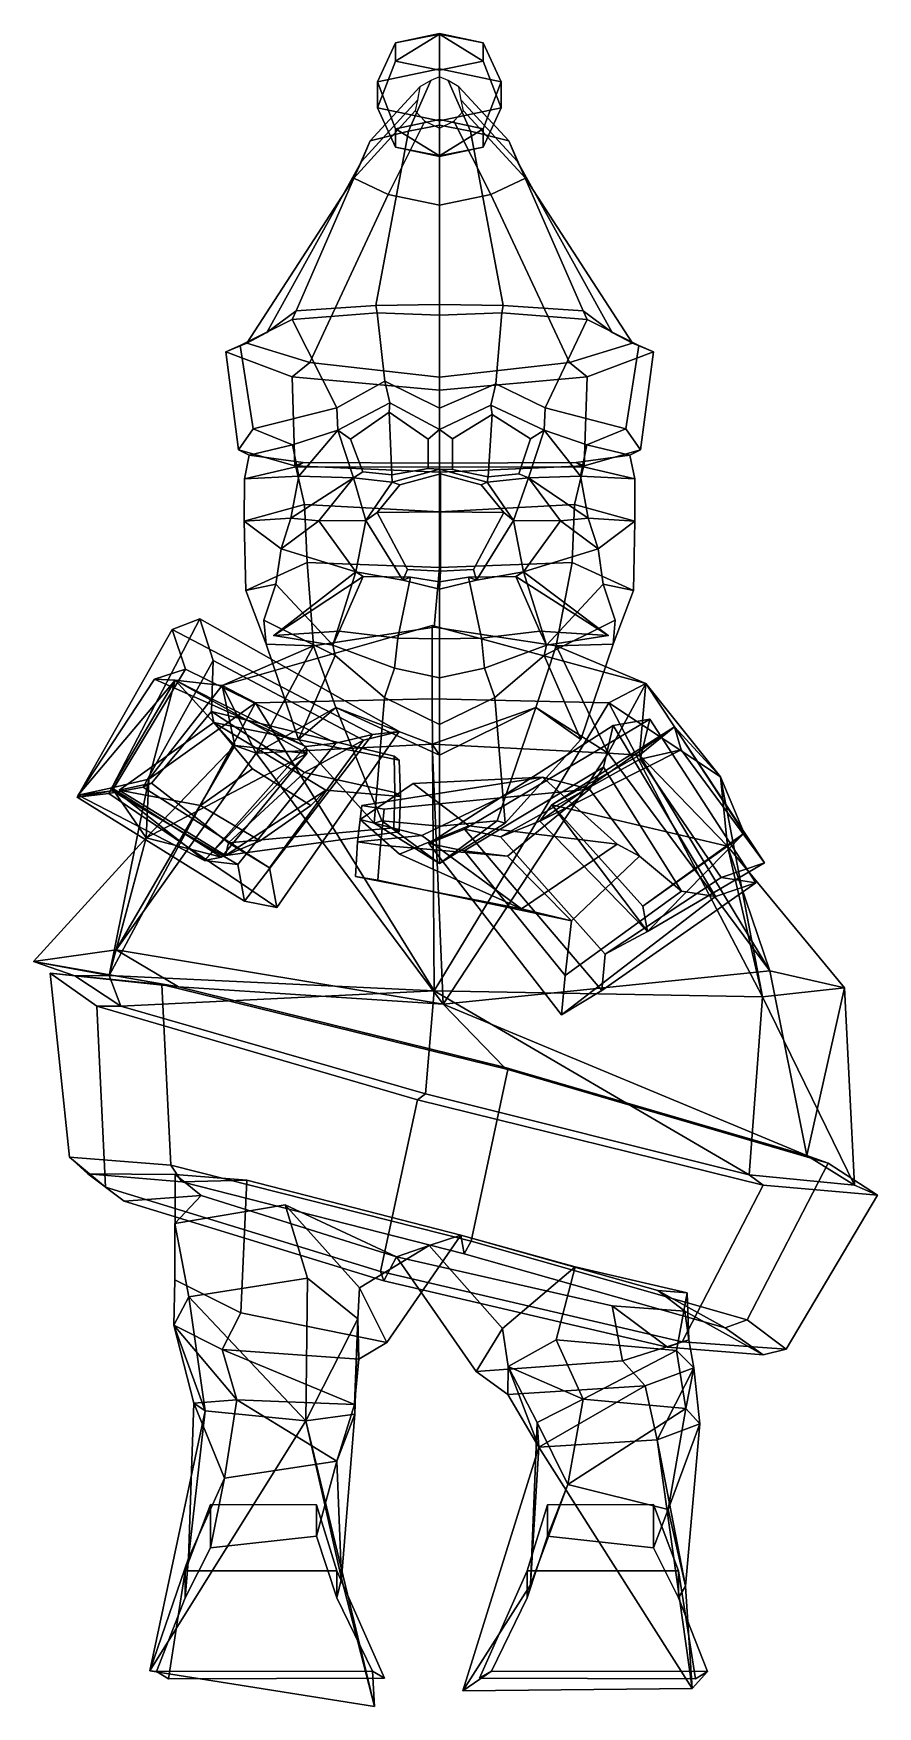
# Model space of a CAD drawing. Extents: x -126 to 137, y -162 to 358.
import ezdxf

# ---------------------------------------------------------------- set-up
doc = ezdxf.new("R2010")
doc.units = 0

msp = doc.modelspace()

# ---------------------------------------------------------------- linework, layer by layer
for p in [(-51.129253, 171.197937, 83.239777), (52.877316, 171.197937, 83.239777)]:
    msp.add_point(p)
for points in [[(-18.84543, 335.080566, -12.069046), (-13.208423, 349.648438, -9.372248), (-13.208419, 355.369354, -23.161028), (-18.845425, 343.171173, -31.569401)], [(-13.208419, 355.369354, -23.161028), (0.400473, 358.229828, -30.055471), (0.400475, 347.216461, -41.319546), (-18.845425, 343.171173, -31.569401)], [(0.400466, 346.787994, -2.477856), (0.400469, 358.052338, -13.966689), (-13.208423, 349.648438, -9.372248)], [(-13.208423, 349.648438, -9.372248), (0.400469, 358.052338, -13.966689), (-13.208419, 355.369354, -23.161028)], [(0.400469, 358.052338, -13.966689), (0.400473, 358.229828, -30.055471), (-13.208419, 355.369354, -23.161028)], [(0.400466, 346.787994, -2.477856), (14.009391, 349.648438, -9.372244), (0.400469, 358.052338, -13.966689)], [(0.400469, 358.052338, -13.966689), (14.009395, 355.369354, -23.161024), (0.400473, 358.229828, -30.055471)], [(14.009391, 349.648438, -9.372244), (14.009395, 355.369354, -23.161024), (0.400469, 358.052338, -13.966689)], [(14.009395, 355.369354, -23.161024), (19.646368, 343.171173, -31.569395), (0.400475, 347.216461, -41.319546), (0.400473, 358.229828, -30.055471)], [(19.646362, 335.080566, -12.069042), (19.646368, 343.171173, -31.569395), (14.009395, 355.369354, -23.161024), (14.009391, 349.648438, -9.372244)], [(0.400466, 331.035278, -2.318924), (0.400466, 346.787994, -2.477856), (-13.208423, 349.648438, -9.372248), (-18.84543, 335.080566, -12.069046)], [(0.400466, 331.035278, -2.318924), (19.646362, 335.080566, -12.069042), (14.009391, 349.648438, -9.372244), (0.400466, 346.787994, -2.477856)], [(-2.304941, 343.636139, -10.000093), (-5.645442, 341.64093, -10.840522), (-21.114553, 324.816223, 41.875603), (-9.184196, 327.920044, 47.00333)], [(-18.84543, 335.080566, -12.069046), (-18.845425, 343.171173, -31.569401), (-13.208418, 328.603271, -34.266144), (-13.208421, 322.882355, -20.477364)], [(-13.208418, 328.603271, -34.266144), (-18.845425, 343.171173, -31.569401), (0.400475, 347.216461, -41.319546), (0.400475, 331.463745, -41.160587)], [(0.390481, 344.800568, -9.509618), (-2.304941, 343.636139, -10.000093), (-9.184196, 327.920044, 47.00333), (0.442312, 329.731415, 49.995869)], [(0.390481, 344.800568, -9.509618), (0.442312, 329.731415, 49.995869), (10.068819, 327.920044, 47.003334), (3.085903, 343.636139, -10.000093)], [(14.009394, 328.603271, -34.26614), (0.400475, 331.463745, -41.160587), (0.400475, 347.216461, -41.319546), (19.646368, 343.171173, -31.569395)], [(3.085903, 343.636139, -10.000093), (10.068819, 327.920044, 47.003334), (21.999178, 324.816223, 41.875607), (6.426404, 341.64093, -10.84052)], [(19.646362, 335.080566, -12.069042), (14.009391, 322.882355, -20.47736), (14.009394, 328.603271, -34.26614), (19.646368, 343.171173, -31.569395)], [(-5.645442, 341.64093, -10.840522), (-6.395457, 337.531433, -12.571502), (-23.793182, 318.423401, 31.314192), (-21.114553, 324.816223, 41.875603)], [(6.426404, 341.64093, -10.84052), (21.999178, 324.816223, 41.875607), (24.677801, 318.423401, 31.314196), (7.176418, 337.531433, -12.5715)], [(-6.395457, 337.531433, -12.571502), (-7.082118, 334.216553, -13.967784), (-26.245539, 313.266663, 22.794909), (-23.793182, 318.423401, 31.314192)], [(-7.082118, 334.216553, -13.967784), (-4.081173, 330.976135, -15.332662), (-15.527879, 308.22583, 14.467117), (-26.245539, 313.266663, 22.794909)], [(0.400466, 331.035278, -2.318924), (-18.84543, 335.080566, -12.069046), (-13.208421, 322.882355, -20.477364), (0.400468, 320.021912, -13.582973)], [(0.400466, 331.035278, -2.318924), (0.400468, 320.021912, -13.582973), (14.009391, 322.882355, -20.47736), (19.646362, 335.080566, -12.069042)], [(7.86308, 334.216522, -13.967782), (27.130165, 313.266663, 22.794912), (16.412497, 308.22583, 14.467119), (4.862132, 330.976135, -15.332661)], [(7.176418, 337.531433, -12.5715), (24.677801, 318.423401, 31.314196), (27.130165, 313.266663, 22.794912), (7.86308, 334.216522, -13.967782)], [(-44.178261, 272.040161, 72.349388), (-19.317953, 273.683594, 85.21463), (-9.184196, 327.920044, 47.00333), (-21.114553, 324.816223, 41.875603)], [(0.470309, 274.014832, 92.642311), (0.442312, 329.731415, 49.995869), (-9.184196, 327.920044, 47.00333), (-19.317953, 273.683594, 85.21463)], [(-4.081173, 330.976135, -15.332662), (0.390479, 328.793121, -16.252195), (0.442308, 304.829865, 8.85675), (-15.527879, 308.22583, 14.467117)], [(-13.208421, 322.882355, -20.477364), (-13.208418, 328.603271, -34.266144), (0.400463, 320.199371, -29.671701)], [(0.400463, 320.199371, -29.671701), (-13.208418, 328.603271, -34.266144), (0.400475, 331.463745, -41.160587)], [(4.862132, 330.976135, -15.332661), (16.412497, 308.22583, 14.467119), (0.442308, 304.829865, 8.85675), (0.390479, 328.793121, -16.252195)], [(0.400463, 320.199371, -29.671701), (0.400475, 331.463745, -41.160587), (14.009394, 328.603271, -34.26614)], [(14.009391, 322.882355, -20.47736), (0.400463, 320.199371, -29.671701), (14.009394, 328.603271, -34.26614)], [(0.470309, 274.014832, 92.642311), (20.25857, 273.683594, 85.21463), (10.068819, 327.920044, 47.003334), (0.442312, 329.731415, 49.995869)], [(45.118881, 272.040161, 72.349388), (21.999178, 324.816223, 41.875607), (10.068819, 327.920044, 47.003334), (20.25857, 273.683594, 85.21463)], [(-53.218792, 265.342651, 44.902199), (-44.178261, 272.040161, 72.349388), (-21.114553, 324.816223, 41.875603), (-23.793182, 318.423401, 31.314192)], [(0.400468, 320.021912, -13.582973), (-13.208421, 322.882355, -20.477364), (0.400463, 320.199371, -29.671701)], [(0.400468, 320.021912, -13.582973), (0.400463, 320.199371, -29.671701), (14.009391, 322.882355, -20.47736)], [(54.159412, 265.342651, 44.902199), (24.677801, 318.423401, 31.314196), (21.999178, 324.816223, 41.875607), (45.118881, 272.040161, 72.349388)], [(-59.488731, 262.028198, 21.934), (-53.218792, 265.342651, 44.902199), (-23.793182, 318.423401, 31.314192), (-26.245539, 313.266663, 22.794909)], [(60.429352, 262.028198, 21.934), (27.130165, 313.266663, 22.794912), (24.677801, 318.423401, 31.314196), (54.159412, 265.342651, 44.902199)], [(-39.900818, 255.949097, 1.195018), (-59.488731, 262.028198, 21.934), (-26.245539, 313.266663, 22.794909), (-15.527879, 308.22583, 14.467117)], [(40.841431, 255.949097, 1.195018), (16.412497, 308.22583, 14.467119), (27.130165, 313.266663, 22.794912), (60.429352, 262.028198, 21.934)], [(0.470309, 251.383759, -17.773397), (-39.900818, 255.949097, 1.195018), (-15.527879, 308.22583, 14.467117), (0.442308, 304.829865, 8.85675)], [(0.470309, 251.383759, -17.773397), (0.442308, 304.829865, 8.85675), (16.412497, 308.22583, 14.467119), (40.841431, 255.949097, 1.195018)], [(-45.420612, 269.361023, 76.961029), (-44.178261, 272.040161, 72.349388), (-53.218792, 265.342651, 44.902199), (-61.517471, 261.286316, 46.312149)], [(-18.929289, 271.426117, 90.119965), (-19.317953, 273.683594, 85.21463), (-44.178261, 272.040161, 72.349388), (-45.420612, 269.361023, 76.961029)], [(-16.572462, 250.14917, 94.32798), (-18.929289, 271.426117, 90.119965), (-45.420612, 269.361023, 76.961029), (-31.513197, 241.903381, 83.213539)], [(0.470309, 270.677948, 96.235466), (0.470309, 274.014832, 92.642311), (-19.317953, 273.683594, 85.21463), (-18.929289, 271.426117, 90.119965)], [(0.470309, 241.820221, 98.551994), (0.470309, 270.677948, 96.235466), (-18.929289, 271.426117, 90.119965), (-16.572462, 250.14917, 94.32798)], [(0.470309, 270.677948, 96.235466), (19.869905, 271.426117, 90.119965), (20.25857, 273.683594, 85.21463), (0.470309, 274.014832, 92.642311)], [(0.470309, 241.820221, 98.551994), (17.916805, 249.344788, 94.398354), (19.869905, 271.426117, 90.119965), (0.470309, 270.677948, 96.235466)], [(17.916805, 249.344788, 94.398354), (33.325855, 241.903381, 83.213547), (46.361233, 269.360992, 76.961029), (19.869905, 271.426117, 90.119965)], [(19.869905, 271.426117, 90.119965), (46.361233, 269.360992, 76.961029), (45.118881, 272.040161, 72.349388), (20.25857, 273.683594, 85.21463)], [(46.361233, 269.360992, 76.961029), (62.458088, 261.286316, 46.312149), (54.159412, 265.342651, 44.902199), (45.118881, 272.040161, 72.349388)], [(-61.517471, 261.286316, 46.312149), (-53.218792, 265.342651, 44.902199), (-59.488731, 262.028198, 21.934), (-66.043159, 259.27533, 20.510401)], [(-31.513197, 241.903381, 83.213539), (-45.420612, 269.361023, 76.961029), (-61.517471, 261.286316, 46.312149), (-57.470406, 235.331482, 64.653488)], [(33.325855, 241.903381, 83.213547), (58.41103, 235.331482, 64.653488), (62.458088, 261.286316, 46.312149), (46.361233, 269.360992, 76.961029)], [(62.458088, 261.286316, 46.312149), (66.98378, 259.27533, 20.510401), (60.429352, 262.028198, 21.934), (54.159412, 265.342651, 44.902199)], [(-66.043159, 259.27533, 20.510401), (-59.488731, 262.028198, 21.934), (-39.900818, 255.949097, 1.195018), (-45.429535, 251.497925, -2.238806)], [(-57.470406, 235.331482, 64.653488), (-61.517471, 261.286316, 46.312149), (-66.043159, 259.27533, 20.510401), (-62.043823, 228.89212, 27.351686)], [(66.98378, 259.27533, 20.510401), (46.370152, 251.497925, -2.238806), (40.841431, 255.949097, 1.195018), (60.429352, 262.028198, 21.934)], [(58.41103, 235.331482, 64.653488), (62.984444, 228.89212, 27.351686), (66.98378, 259.27533, 20.510401), (62.458088, 261.286316, 46.312149)], [(-62.043823, 228.89212, 27.351686), (-66.043159, 259.27533, 20.510401), (-45.429535, 251.497925, -2.238806), (-44.534206, 223.884888, 1.537824)], [(-45.429535, 251.497925, -2.238806), (-39.900818, 255.949097, 1.195018), (0.470309, 251.383759, -17.773397), (0.470309, 247.385101, -21.992926)], [(46.370152, 251.497925, -2.238806), (0.470309, 247.385101, -21.992926), (0.470309, 251.383759, -17.773397), (40.841431, 255.949097, 1.195018)], [(62.984444, 228.89212, 27.351686), (45.474827, 223.884888, 1.537824), (46.370152, 251.497925, -2.238806), (66.98378, 259.27533, 20.510401)], [(-44.534206, 223.884888, 1.537824), (-45.429535, 251.497925, -2.238806), (0.470309, 247.385101, -21.992926), (0.470308, 221.876862, -18.130114)], [(-16.572462, 250.14917, 94.32798), (-31.513197, 241.903381, 83.213539), (-31.22049, 234.970032, 81.713554), (-15.003772, 243.503021, 93.677147)], [(0.470309, 241.820221, 98.551994), (-16.572462, 250.14917, 94.32798), (-15.003772, 243.503021, 93.677147), (0.470309, 235.211884, 95.828293)], [(45.474827, 223.884888, 1.537824), (0.470308, 221.876862, -18.130114), (0.470309, 247.385101, -21.992926), (46.370152, 251.497925, -2.238806)], [(0.470309, 241.820221, 98.551994), (0.470309, 235.211884, 95.828293), (16.34811, 242.696167, 93.691223), (17.916805, 249.344788, 94.398354)], [(17.916805, 249.344788, 94.398354), (16.34811, 242.696167, 93.691223), (33.033142, 234.970032, 81.713554), (33.325855, 241.903381, 83.213547)], [(-45.304867, 230.393463, 65.07399), (-31.22049, 234.970032, 81.713554), (-31.513197, 241.903381, 83.213539), (-57.470406, 235.331482, 64.653488)], [(-15.26262, 240.530457, 91.214348), (-15.003772, 243.503021, 93.677147), (-31.22049, 234.970032, 81.713554), (-27.199753, 232.161743, 81.398766)], [(-14.363263, 221.037354, 89.384819), (-15.26262, 240.530457, 91.214348), (-27.199753, 232.161743, 81.398766), (-23.452751, 221.971924, 84.292595)], [(-15.26262, 240.530457, 91.214348), (-3.114746, 232.158569, 92.840378), (0.470309, 235.211884, 95.828293), (-15.003772, 243.503021, 93.677147)], [(-3.114746, 232.158569, 92.840378), (-15.26262, 240.530457, 91.214348), (-14.363263, 221.037354, 89.384819), (-3.114746, 223.041321, 93.684578)], [(16.854982, 239.835327, 91.013298), (16.34811, 242.696167, 93.691223), (0.470309, 235.211884, 95.828293), (4.508501, 232.277832, 93.020691)], [(4.508501, 232.277832, 93.020691), (4.508501, 222.773224, 94.062935), (15.537969, 220.424988, 88.754608), (16.854982, 239.835327, 91.013298)], [(15.537969, 220.424988, 88.754608), (25.100292, 221.421021, 82.46788), (28.774326, 232.28125, 78.895271), (16.854982, 239.835327, 91.013298)], [(16.854982, 239.835327, 91.013298), (28.774326, 232.28125, 78.895271), (33.033142, 234.970032, 81.713554), (16.34811, 242.696167, 93.691223)], [(46.245483, 230.393463, 65.07399), (58.41103, 235.331482, 64.653488), (33.325855, 241.903381, 83.213547), (33.033142, 234.970032, 81.713554)], [(-57.470406, 235.331482, 64.653488), (-62.043823, 228.89212, 27.351686), (-58.738281, 227.229004, 28.15773), (-45.304867, 230.393463, 65.07399)], [(-43.332115, 220.691833, 65.400642), (-31.22049, 234.970032, 81.713554), (-45.304867, 230.393463, 65.07399)], [(-26.290222, 220.131226, 85.293938), (-31.22049, 234.970032, 81.713554), (-43.332115, 220.691833, 65.400642)], [(-23.452751, 221.971924, 84.292595), (-27.199753, 232.161743, 81.398766), (-31.22049, 234.970032, 81.713554), (-26.290222, 220.131226, 85.293938)], [(-3.114746, 223.041321, 93.684578), (0.470309, 222.793884, 96.888977), (0.470309, 235.211884, 95.828293), (-3.114746, 232.158569, 92.840378)], [(4.508501, 222.773224, 94.062935), (4.508501, 232.277832, 93.020691), (0.470309, 235.211884, 95.828293), (0.470309, 222.793884, 96.888977)], [(25.100292, 221.421021, 82.46788), (28.102877, 220.131226, 85.293938), (33.033142, 234.970032, 81.713554), (28.774326, 232.28125, 78.895271)], [(28.102877, 220.131226, 85.293938), (44.272728, 220.691833, 65.400642), (33.033142, 234.970032, 81.713554)], [(44.272728, 220.691833, 65.400642), (46.245483, 230.393463, 65.07399), (33.033142, 234.970032, 81.713554)], [(58.41103, 235.331482, 64.653488), (46.245483, 230.393463, 65.07399), (59.678905, 227.229004, 28.15773), (62.984444, 228.89212, 27.351686)], [(-62.043823, 228.89212, 27.351686), (-44.534206, 223.884888, 1.537824), (-41.948078, 224.933716, 1.844721), (-58.738281, 227.229004, 28.15773)], [(-45.304867, 230.393463, 65.07399), (-58.738281, 227.229004, 28.15773), (-60.242691, 219.875671, 29.206804), (-43.332115, 220.691833, 65.400642)], [(62.984444, 228.89212, 27.351686), (59.678905, 227.229004, 28.15773), (42.888699, 224.933716, 1.844721), (45.474827, 223.884888, 1.537824)], [(46.245483, 230.393463, 65.07399), (44.272728, 220.691833, 65.400642), (61.183308, 219.875671, 29.206804), (59.678905, 227.229004, 28.15773)], [(-60.264473, 206.681763, 31.385736), (-60.242691, 219.875671, 29.206804), (-44.260441, 223.555054, -0.582838), (-41.515663, 211.858002, -2.066567)], [(-60.242691, 219.875671, 29.206804), (-58.738281, 227.229004, 28.15773), (-41.948078, 224.933716, 1.844721), (-44.260441, 223.555054, -0.582838)], [(-44.534206, 223.884888, 1.537824), (0.470308, 221.876862, -18.130114), (0.470309, 224.707184, -15.314683), (-41.948078, 224.933716, 1.844721)], [(-44.260441, 223.555054, -0.582838), (-41.948078, 224.933716, 1.844721), (0.470309, 224.707184, -15.314683), (0.470308, 223.480896, -15.660478)], [(-41.515663, 211.858002, -2.066567), (-44.260441, 223.555054, -0.582838), (0.470308, 223.480896, -15.660478), (0.470307, 209.604675, -14.201166)], [(42.45628, 211.858002, -2.066567), (0.470307, 209.604675, -14.201166), (0.470308, 223.480896, -15.660478), (45.201054, 223.555054, -0.582838)], [(45.474827, 223.884888, 1.537824), (42.888699, 224.933716, 1.844721), (0.470309, 224.707184, -15.314683), (0.470308, 221.876862, -18.130114)], [(45.201054, 223.555054, -0.582838), (0.470308, 223.480896, -15.660478), (0.470309, 224.707184, -15.314683), (42.888699, 224.933716, 1.844721)], [(61.205093, 206.681763, 31.385736), (42.45628, 211.858002, -2.066567), (45.201054, 223.555054, -0.582838), (61.183308, 219.875671, 29.206804)], [(61.183308, 219.875671, 29.206804), (45.201054, 223.555054, -0.582838), (42.888699, 224.933716, 1.844721), (59.678905, 227.229004, 28.15773)], [(-43.332115, 220.691833, 65.400642), (-60.242691, 219.875671, 29.206804), (-60.264473, 206.681763, 31.385736), (-45.773884, 207.592651, 65.249466)], [(-45.773884, 207.592651, 65.249466), (-26.290222, 220.131226, 85.293938), (-43.332115, 220.691833, 65.400642)], [(-37.119907, 206.77594, 88.47049), (-26.290222, 220.131226, 85.293938), (-45.773884, 207.592651, 65.249466)], [(-37.119907, 206.77594, 88.47049), (-22.488148, 206.92926, 91.504921), (-26.290222, 220.131226, 85.293938)], [(-14.363263, 221.037354, 89.384819), (-23.452751, 221.971924, 84.292595), (-26.290222, 220.131226, 85.293938), (-14.330371, 218.850311, 91.58065)], [(-22.488148, 206.92926, 91.504921), (-14.330371, 218.850311, 91.58065), (-26.290222, 220.131226, 85.293938)], [(-18.970512, 209.408936, 108.961617), (-11.894183, 217.973267, 107.764282), (-14.330371, 218.850311, 91.58065), (-22.488148, 206.92926, 91.504921)], [(0.728691, 209.590637, 115.410828), (0.728691, 221.407532, 111.2808), (-11.894183, 217.973267, 107.764282), (-18.970512, 209.408936, 108.961617)], [(-14.363263, 221.037354, 89.384819), (-14.330371, 218.850311, 91.58065), (0.470309, 222.793884, 96.888977), (-3.114746, 223.041321, 93.684578)], [(0.728691, 221.407532, 111.2808), (0.470309, 222.793884, 96.888977), (-14.330371, 218.850311, 91.58065), (-11.894183, 217.973267, 107.764282)], [(0.728691, 221.407532, 111.2808), (13.351563, 217.973267, 107.764282), (15.270988, 218.850311, 91.58065), (0.470309, 222.793884, 96.888977)], [(15.537969, 220.424988, 88.754608), (4.508501, 222.773224, 94.062935), (0.470309, 222.793884, 96.888977), (15.270988, 218.850311, 91.58065)], [(0.728691, 209.590637, 115.410828), (20.427891, 209.408936, 108.961617), (13.351563, 217.973267, 107.764282), (0.728691, 221.407532, 111.2808)], [(20.427891, 209.408936, 108.961617), (23.428764, 206.92926, 91.504921), (15.270988, 218.850311, 91.58065), (13.351563, 217.973267, 107.764282)], [(15.537969, 220.424988, 88.754608), (15.270988, 218.850311, 91.58065), (28.102877, 220.131226, 85.293938), (25.100292, 221.421021, 82.46788)], [(23.428764, 206.92926, 91.504921), (28.102877, 220.131226, 85.293938), (15.270988, 218.850311, 91.58065)], [(38.060524, 206.77594, 88.47049), (28.102877, 220.131226, 85.293938), (23.428764, 206.92926, 91.504921)], [(46.714504, 207.592651, 65.249466), (44.272728, 220.691833, 65.400642), (28.102877, 220.131226, 85.293938)], [(38.060524, 206.77594, 88.47049), (46.714504, 207.592651, 65.249466), (28.102877, 220.131226, 85.293938)], [(44.272728, 220.691833, 65.400642), (46.714504, 207.592651, 65.249466), (61.205093, 206.681763, 31.385736), (61.183308, 219.875671, 29.206804)], [(-59.828117, 185.127502, 32.748425), (-60.264473, 206.681763, 31.385736), (-41.515663, 211.858002, -2.066567), (-40.722946, 193.870331, 0.844279)], [(-40.722946, 193.870331, 0.844279), (-41.515663, 211.858002, -2.066567), (0.470307, 209.604675, -14.201166), (0.470307, 192.244629, -9.770007)], [(-9.546184, 191.66095, 104.125923), (-18.970512, 209.408936, 108.961617), (-22.488148, 206.92926, 91.504921), (-10.996152, 188.342224, 91.256195)], [(0.728691, 191.139465, 109.355949), (0.728691, 209.590637, 115.410828), (-18.970512, 209.408936, 108.961617), (-9.546184, 191.66095, 104.125923)], [(41.663563, 193.870331, 0.844279), (0.470307, 192.244629, -9.770007), (0.470307, 209.604675, -14.201166), (42.45628, 211.858002, -2.066567)], [(0.728691, 191.139465, 109.355949), (11.003566, 191.66095, 104.125923), (20.427891, 209.408936, 108.961617), (0.728691, 209.590637, 115.410828)], [(11.003566, 191.66095, 104.125923), (11.936769, 188.342224, 91.256195), (23.428764, 206.92926, 91.504921), (20.427891, 209.408936, 108.961617)], [(60.768742, 185.127502, 32.748421), (41.663563, 193.870331, 0.844279), (42.45628, 211.858002, -2.066567), (61.205093, 206.681763, 31.385736)], [(-45.773884, 207.592651, 65.249466), (-60.264473, 206.681763, 31.385736), (-48.839958, 198.069275, 64.692688)], [(-50.445702, 187.139404, 64.871391), (-48.839958, 198.069275, 64.692688), (-60.264473, 206.681763, 31.385736), (-59.828117, 185.127502, 32.748425)], [(-48.839958, 198.069275, 64.692688), (-37.119907, 206.77594, 88.47049), (-45.773884, 207.592651, 65.249466)], [(-25.623287, 190.962585, 85.353058), (-37.119907, 206.77594, 88.47049), (-48.839958, 198.069275, 64.692688)], [(-25.623287, 190.962585, 85.353058), (-22.488148, 206.92926, 91.504921), (-37.119907, 206.77594, 88.47049)], [(-10.996152, 188.342224, 91.256195), (-22.488148, 206.92926, 91.504921), (-25.623287, 190.962585, 85.353058)], [(11.936769, 188.342224, 91.256195), (26.563904, 190.962585, 85.353058), (23.428764, 206.92926, 91.504921)], [(26.563904, 190.962585, 85.353058), (38.060524, 206.77594, 88.47049), (23.428764, 206.92926, 91.504921)], [(26.563904, 190.962585, 85.353058), (49.780579, 198.069275, 64.692688), (38.060524, 206.77594, 88.47049)], [(49.780579, 198.069275, 64.692688), (46.714504, 207.592651, 65.249466), (38.060524, 206.77594, 88.47049)], [(46.714504, 207.592651, 65.249466), (49.780579, 198.069275, 64.692688), (61.205093, 206.681763, 31.385736)], [(51.386322, 187.139404, 64.871391), (60.768742, 185.127502, 32.748421), (61.205093, 206.681763, 31.385736), (49.780579, 198.069275, 64.692688)], [(-50.445702, 187.139404, 64.871391), (-32.731297, 168.136627, 91.662407), (-25.623287, 190.962585, 85.353058), (-48.839958, 198.069275, 64.692688)], [(51.386322, 187.139404, 64.871391), (49.780579, 198.069275, 64.692688), (26.563904, 190.962585, 85.353058), (33.671913, 168.136627, 91.662407)], [(-53.499577, 168.515839, 36.857536), (-59.828117, 185.127502, 32.748425), (-40.722946, 193.870331, 0.844279), (-38.752182, 167.912415, 25.558674)], [(-38.752182, 167.912415, 25.558674), (-40.722946, 193.870331, 0.844279), (0.470307, 192.244629, -9.770007), (-1.200832, 173.732666, 3.939387)], [(36.73188, 167.912415, 25.558674), (-1.200832, 173.732666, 3.939387), (0.470307, 192.244629, -9.770007), (41.663563, 193.870331, 0.844279)], [(54.440193, 168.515839, 36.857533), (36.73188, 167.912415, 25.558674), (41.663563, 193.870331, 0.844279), (60.768742, 185.127502, 32.748421)], [(-23.257097, 189.541931, 99.353279), (-25.623287, 190.962585, 85.353058), (-51.129253, 171.197937, 83.239777)], [(-51.129253, 171.197937, 83.239777), (-25.623287, 190.962585, 85.353058), (-32.731297, 168.136627, 91.662407)], [(-30.734299, 172.493225, 101.747292), (-23.257097, 189.541931, 99.353279), (-51.129253, 171.197937, 83.239777)], [(-8.559726, 189.279663, 99.47039), (-23.257097, 189.541931, 99.353279), (-30.734299, 172.493225, 101.747292), (-12.520679, 170.30191, 110.414856)], [(-23.257097, 189.541931, 99.353279), (-8.559726, 189.279663, 99.47039), (-10.996152, 188.342224, 91.256195), (-25.623287, 190.962585, 85.353058)], [(-12.520679, 170.30191, 110.414856), (0.470309, 170.09845, 111.098564), (0.470309, 187.865662, 102.218956), (-8.559726, 189.279663, 99.47039)], [(0.728691, 191.139465, 109.355949), (-9.546184, 191.66095, 104.125923), (-10.996152, 188.342224, 91.256195), (0.470309, 185.554871, 97.175682)], [(0.470309, 187.865662, 102.218956), (0.470309, 185.554871, 97.175682), (-10.996152, 188.342224, 91.256195), (-8.559726, 189.279663, 99.47039)], [(0.728691, 191.139465, 109.355949), (0.470309, 185.554871, 97.175682), (11.936769, 188.342224, 91.256195), (11.003566, 191.66095, 104.125923)], [(13.461295, 170.30191, 110.414856), (9.500344, 189.279663, 99.47039), (0.470309, 187.865662, 102.218956), (0.470309, 170.09845, 111.098564)], [(0.470309, 187.865662, 102.218956), (9.500344, 189.279663, 99.47039), (11.936769, 188.342224, 91.256195), (0.470309, 185.554871, 97.175682)], [(24.197714, 189.541931, 99.353279), (26.563904, 190.962585, 85.353058), (11.936769, 188.342224, 91.256195), (9.500344, 189.279663, 99.47039)], [(9.500344, 189.279663, 99.47039), (13.461295, 170.30191, 110.414856), (31.674915, 172.493225, 101.747292), (24.197714, 189.541931, 99.353279)], [(24.197714, 189.541931, 99.353279), (52.877316, 171.197937, 83.239777), (26.563904, 190.962585, 85.353058)], [(31.674915, 172.493225, 101.747292), (52.877316, 171.197937, 83.239777), (24.197714, 189.541931, 99.353279)], [(52.877316, 171.197937, 83.239777), (33.671913, 168.136627, 91.662407), (26.563904, 190.962585, 85.353058)], [(-53.499577, 168.515839, 36.857536), (-54.168926, 175.881317, 68.041672), (-50.445702, 187.139404, 64.871391), (-59.828117, 185.127502, 32.748425)], [(-50.445702, 187.139404, 64.871391), (-54.168926, 175.881317, 68.041672), (-32.048126, 164.914886, 82.651215), (-32.731297, 168.136627, 91.662407)], [(51.386322, 187.139404, 64.871391), (33.671913, 168.136627, 91.662407), (32.988743, 164.914886, 82.651215), (55.10955, 175.881317, 68.041672)], [(54.440193, 168.515839, 36.857533), (60.768742, 185.127502, 32.748421), (51.386322, 187.139404, 64.871391), (55.10955, 175.881317, 68.041672)], [(-102.449333, 122.074097, 226.552399), (-74.144051, 176.313232, 215.539825), (-82.669922, 172.987122, 184.463943), (-112.297951, 120.8927, 194.95137)], [(-112.297951, 120.8927, 194.95137), (-82.669922, 172.987122, 184.463943), (-78.578979, 160.666443, 183.750595), (-101.369926, 122.874268, 191.732056)], [(-102.449333, 122.074097, 226.552399), (-91.691582, 124.065521, 223.381668), (-69.937637, 163.387512, 214.81604), (-74.144051, 176.313232, 215.539825)], [(-20.438236, 140.450317, 167.78067), (-82.669922, 172.987122, 184.463943), (-74.144051, 176.313232, 215.539825), (-12.066341, 141.317322, 199.818481)], [(-20.438236, 140.450317, 167.78067), (-31.779242, 137.690674, 171.148178), (-78.578979, 160.666443, 183.750595), (-82.669922, 172.987122, 184.463943)], [(-12.066341, 141.317322, 199.818481), (-74.144051, 176.313232, 215.539825), (-69.937637, 163.387512, 214.81604), (-23.219618, 138.643707, 203.128708)], [(-1.853932, 174.295929, 2.640849), (-1.857344, 151.509949, -48.351818), (-56.752666, 150.231354, -39.447971), (-67.118706, 155.578674, -4.580722)], [(-1.853932, 174.295929, 2.640849), (-67.118706, 155.578674, -4.580722), (-38.752182, 167.912415, 25.558674), (-1.200832, 173.732666, 3.939387)], [(-32.048126, 164.914886, 82.651215), (-54.168926, 175.881317, 68.041672), (-53.499577, 168.515839, 36.857536), (-43.421509, 138.868378, 52.851963)], [(-32.731297, 168.136627, 91.662407), (-30.734299, 172.493225, 101.747292), (-51.129253, 171.197937, 83.239777)], [(-12.520679, 170.30191, 110.414856), (-30.734299, 172.493225, 101.747292), (-32.731297, 168.136627, 91.662407), (-13.522305, 161.002869, 100.509232)], [(-1.853932, 174.295929, 2.640849), (64.625481, 156.292419, -5.328622), (53.064346, 150.231354, -39.447971), (-1.857344, 151.509949, -48.351818)], [(-1.200832, 173.732666, 3.939387), (36.73188, 167.912415, 25.558674), (64.625481, 156.292419, -5.328622), (-1.853932, 174.295929, 2.640849)], [(13.461295, 170.30191, 110.414856), (14.462922, 161.002869, 100.509232), (33.671913, 168.136627, 91.662407), (31.674915, 172.493225, 101.747292)], [(33.671913, 168.136627, 91.662407), (52.877316, 171.197937, 83.239777), (31.674915, 172.493225, 101.747292)], [(32.988743, 164.914886, 82.651215), (44.362125, 138.868378, 52.851963), (54.440193, 168.515839, 36.857533), (55.10955, 175.881317, 68.041672)], [(-67.118706, 155.578674, -4.580722), (-56.614574, 134.609741, 56.099499), (-38.752182, 167.912415, 25.558674)], [(-56.614574, 134.609741, 56.099499), (-31.770185, 148.805389, 51.374149), (-38.752182, 167.912415, 25.558674)], [(-43.421509, 138.868378, 52.851963), (-53.499577, 168.515839, 36.857536), (-38.752182, 167.912415, 25.558674), (-31.770185, 148.805389, 51.374149)], [(-16.704601, 151.851379, 102.557083), (-13.522305, 161.002869, 100.509232), (-32.731297, 168.136627, 91.662407), (-32.048126, 164.914886, 82.651215)], [(0.470309, 170.09845, 111.098564), (-12.520679, 170.30191, 110.414856), (-13.522305, 161.002869, 100.509232), (0.470309, 158.036072, 105.980598)], [(0.470309, 170.09845, 111.098564), (0.470309, 158.036072, 105.980598), (14.462922, 161.002869, 100.509232), (13.461295, 170.30191, 110.414856)], [(17.645214, 151.851379, 102.557083), (32.988743, 164.914886, 82.651215), (33.671913, 168.136627, 91.662407), (14.462922, 161.002869, 100.509232)], [(44.362125, 138.868378, 52.851963), (30.417273, 148.805389, 51.374149), (36.73188, 167.912415, 25.558674), (54.440193, 168.515839, 36.857533)], [(52.935226, 134.609741, 56.099495), (36.73188, 167.912415, 25.558674), (30.417273, 148.805389, 51.374149)], [(64.625481, 156.292419, -5.328622), (36.73188, 167.912415, 25.558674), (52.935226, 134.609741, 56.099495)], [(-89.101845, 125.326416, 222.248077), (-70.500984, 147.57489, 218.945221), (-69.937637, 163.387512, 214.81604), (-91.691582, 124.065521, 223.381668)], [(-41.521744, 128.582214, 213.588715), (-23.219618, 138.643707, 203.128708), (-69.937637, 163.387512, 214.81604), (-70.500984, 147.57489, 218.945221)], [(-19.889727, 112.866852, 84.603882), (-16.704601, 151.851379, 102.557083), (-32.048126, 164.914886, 82.651215), (-43.421509, 138.868378, 52.851963)], [(20.830341, 112.866852, 84.603882), (44.362125, 138.868378, 52.851963), (32.988743, 164.914886, 82.651215), (17.645214, 151.851379, 102.557083)], [(-101.369926, 122.874268, 191.732056), (-78.578979, 160.666443, 183.750595), (-88.234131, 157.626099, 149.040649), (-111.924965, 121.575073, 157.215485)], [(-111.924965, 121.575073, 157.215485), (-88.234131, 157.626099, 149.040649), (-81.783875, 157.32608, 95.331169)], [(-111.924965, 121.575073, 157.215485), (-81.783875, 157.32608, 95.331169), (-101.457985, 123.792908, 104.829567)], [(-89.968842, 126.505554, -23.166361), (-101.457985, 123.792908, 104.829567), (-81.783875, 157.32608, 95.331169)], [(-89.968842, 126.505554, -23.166361), (-81.783875, 157.32608, 95.331169), (-67.118706, 155.578674, -4.580722)], [(-88.234131, 157.626099, 149.040649), (-78.578979, 160.666443, 183.750595), (-31.779242, 137.690674, 171.148178), (-41.114212, 136.651184, 136.270737)], [(-41.114212, 136.651184, 136.270737), (-81.783875, 157.32608, 95.331169), (-88.234131, 157.626099, 149.040649)], [(-63.208447, 136.955475, 30.850285), (-67.118706, 155.578674, -4.580722), (-81.783875, 157.32608, 95.331169)], [(-63.208447, 136.955475, 30.850285), (-81.783875, 157.32608, 95.331169), (-40.793327, 134.452637, 86.703003)], [(-41.114212, 136.651184, 136.270737), (-40.793327, 134.452637, 86.703003), (-81.783875, 157.32608, 95.331169)], [(0.470309, 143.50589, 108.923294), (0.470309, 158.036072, 105.980598), (-13.522305, 161.002869, 100.509232), (-16.704601, 151.851379, 102.557083)], [(0.470309, 143.50589, 108.923294), (17.645214, 151.851379, 102.557083), (14.462922, 161.002869, 100.509232), (0.470309, 158.036072, 105.980598)], [(62.61235, 133.961304, 28.888861), (64.625481, 156.292419, -5.328622), (52.935226, 134.609741, 56.099495)], [(87.853134, 127.221985, -24.550413), (53.064346, 150.231354, -39.447971), (64.625481, 156.292419, -5.328622)], [(62.61235, 133.961304, 28.888861), (73.536835, 142.774994, 94.049309), (64.625481, 156.292419, -5.328622)], [(87.853134, 127.221985, -24.550413), (64.625481, 156.292419, -5.328622), (73.536835, 142.774994, 94.049309)], [(-89.968842, 126.505554, -23.166361), (-67.118706, 155.578674, -4.580722), (-56.752666, 150.231354, -39.447971)], [(-63.208447, 136.955475, 30.850285), (-56.614574, 134.609741, 56.099499), (-67.118706, 155.578674, -4.580722)], [(-1.20986, 60.703629, -105.678032), (-56.752666, 150.231354, -39.447971), (-1.857344, 151.509949, -48.351818)], [(0.470309, 100.349686, 87.845818), (0.470309, 143.50589, 108.923294), (-16.704601, 151.851379, 102.557083), (-19.889727, 112.866852, 84.603882)], [(-1.20986, 60.703629, -105.678032), (-1.857344, 151.509949, -48.351818), (53.064346, 150.231354, -39.447971)], [(0.470309, 100.349686, 87.845818), (20.830341, 112.866852, 84.603882), (17.645214, 151.851379, 102.557083), (0.470309, 143.50589, 108.923294)], [(-102.345596, 65.467285, -69.631538), (-56.752666, 150.231354, -39.447971), (-1.20986, 60.703629, -105.678032)], [(-102.345596, 65.467285, -69.631538), (-89.968842, 126.505554, -23.166361), (-56.752666, 150.231354, -39.447971)], [(-99.14016, 123.085083, 262.717621), (-69.695068, 144.123291, 259.579956), (-70.500984, 147.57489, 218.945221), (-89.101845, 125.326416, 222.248077)], [(-13.435827, 122.34079, 253.940536), (-41.521744, 128.582214, 213.588715), (-70.500984, 147.57489, 218.945221), (-13.682686, 133.699646, 254.238235)], [(-12.084496, 132.452515, 267.019196), (-13.682686, 133.699646, 254.238235), (-70.500984, 147.57489, 218.945221), (-69.695068, 144.123291, 259.579956)], [(-1.823221, 137.396484, 63.117805), (-31.770185, 148.805389, 51.374149), (-56.614574, 134.609741, 56.099499)], [(-19.889727, 112.866852, 84.603882), (-43.421509, 138.868378, 52.851963), (-31.770185, 148.805389, 51.374149), (-17.470781, 113.559143, 68.697189)], [(-17.470781, 113.559143, 68.697189), (-31.770185, 148.805389, 51.374149), (0.470309, 133.96167, 42.754044), (0.470309, 111.924988, 64.401115)], [(0.470309, 133.96167, 42.754044), (-31.770185, 148.805389, 51.374149), (-1.823221, 137.396484, 63.117805)], [(0.470309, 133.96167, 42.754044), (-1.823221, 137.396484, 63.117805), (30.417273, 148.805389, 51.374149)], [(-1.823221, 137.396484, 63.117805), (52.935226, 134.609741, 56.099495), (30.417273, 148.805389, 51.374149)], [(100.904205, 58.862717, -73.103073), (-1.20986, 60.703629, -105.678032), (53.064346, 150.231354, -39.447971)], [(18.411396, 113.559143, 68.697189), (0.470309, 111.924988, 64.401115), (0.470309, 133.96167, 42.754044), (30.417273, 148.805389, 51.374149)], [(20.830341, 112.866852, 84.603882), (18.411396, 113.559143, 68.697189), (30.417273, 148.805389, 51.374149), (44.362125, 138.868378, 52.851963)], [(100.904205, 58.862717, -73.103073), (53.064346, 150.231354, -39.447971), (87.853134, 127.221985, -24.550413)], [(-73.919518, 118.369995, 316.987762), (-57.687252, 129.757599, 326.064789), (-69.695068, 144.123291, 259.579956), (-99.14016, 123.085083, 262.717621)], [(-39.59161, 118.369995, 323.792694), (-34.863152, 123.085083, 269.420105), (-69.695068, 144.123291, 259.579956), (-57.687252, 129.757599, 326.064789)], [(-11.711903, 121.091888, 266.72406), (-12.084496, 132.452515, 267.019196), (-69.695068, 144.123291, 259.579956), (-34.863152, 123.085083, 269.420105)], [(-60.208679, 88.651245, 181.175659), (-62.235306, 100.03244, 181.330353), (-31.779242, 137.690674, 171.148178), (-20.438236, 140.450317, 167.78067)], [(-60.208679, 88.651245, 181.175659), (-20.438236, 140.450317, 167.78067), (-12.066341, 141.317322, 199.818481), (-50.183628, 86.641312, 213.781082)], [(-50.183628, 86.641312, 213.781082), (-12.066341, 141.317322, 199.818481), (-23.219618, 138.643707, 203.128708), (-52.387356, 98.931152, 213.952515)], [(8.177605, 111.032501, 156.665146), (-2.889834, 106.542175, 187.561905), (54.462124, 143.187134, 213.894684), (65.810455, 145.120422, 183.613647)], [(-2.889834, 106.542175, 187.561905), (8.133632, 104.215088, 191.507706), (51.442333, 130.243011, 210.958328), (54.462124, 143.187134, 213.894684)], [(8.177605, 111.032501, 156.665146), (65.810455, 145.120422, 183.613647), (62.853134, 132.779877, 180.78389), (19.389967, 108.625519, 160.673096)], [(31.665922, 113.435425, 127.045387), (73.536835, 142.774994, 94.049309), (35.380039, 118.557617, 78.551003)], [(31.665922, 113.435425, 127.045387), (75.602654, 135.614288, 147.069458), (73.536835, 142.774994, 94.049309)], [(62.61235, 133.961304, 28.888861), (35.380039, 118.557617, 78.551003), (73.536835, 142.774994, 94.049309)], [(86.243347, 90.087646, 219.789398), (54.462124, 143.187134, 213.894684), (51.442333, 130.243011, 210.958328), (75.658768, 91.749557, 215.92247)], [(86.243347, 90.087646, 219.789398), (98.76709, 94.309158, 189.419174), (65.810455, 145.120422, 183.613647), (54.462124, 143.187134, 213.894684)], [(98.76709, 94.309158, 189.419174), (88.018356, 95.956329, 185.486755), (62.853134, 132.779877, 180.78389), (65.810455, 145.120422, 183.613647)], [(87.853134, 127.221985, -24.550413), (73.536835, 142.774994, 94.049309), (95.20462, 109.699341, 100.449585)], [(101.497513, 100.544098, 152.294083), (95.20462, 109.699341, 100.449585), (73.536835, 142.774994, 94.049309)], [(101.497513, 100.544098, 152.294083), (73.536835, 142.774994, 94.049309), (75.602654, 135.614288, 147.069458)], [(-100.110619, 73.538208, 84.440163), (-63.208447, 136.955475, 30.850285), (-90.74691, 108.266846, 11.492897)], [(-100.110619, 73.538208, 84.440163), (-56.614574, 134.609741, 56.099499), (-63.208447, 136.955475, 30.850285)], [(-90.74691, 108.266846, 11.492897), (-63.208447, 136.955475, 30.850285), (-40.793327, 134.452637, 86.703003)], [(-41.114212, 136.651184, 136.270737), (-31.779242, 137.690674, 171.148178), (-62.235306, 100.03244, 181.330353), (-72.691788, 101.201797, 146.692474)], [(-72.691788, 101.201797, 146.692474), (-40.793327, 134.452637, 86.703003), (-41.114212, 136.651184, 136.270737)], [(-65.156769, 106.703186, 217.945068), (-52.387356, 98.931152, 213.952515), (-23.219618, 138.643707, 203.128708), (-41.521744, 128.582214, 213.588715)], [(1.560773, 56.584915, 112.62043), (-1.823221, 137.396484, 63.117805), (-56.614574, 134.609741, 56.099499)], [(1.560773, 56.584915, 112.62043), (52.935226, 134.609741, 56.099495), (-1.823221, 137.396484, 63.117805)], [(75.602654, 135.614288, 147.069458), (31.665922, 113.435425, 127.045387), (19.389967, 108.625519, 160.673096), (62.853134, 132.779877, 180.78389)], [(88.018356, 95.956329, 185.486755), (101.497513, 100.544098, 152.294083), (75.602654, 135.614288, 147.069458), (62.853134, 132.779877, 180.78389)], [(1.560773, 56.584915, 112.62043), (-56.614574, 134.609741, 56.099499), (-100.110619, 73.538208, 84.440163)], [(-67.330658, 102.268509, 97.944626), (-90.74691, 108.266846, 11.492897), (-40.793327, 134.452637, 86.703003)], [(-72.691788, 101.201797, 146.692474), (-67.330658, 102.268509, 97.944626), (-40.793327, 134.452637, 86.703003)], [(-11.711903, 121.091888, 266.72406), (-13.435827, 122.34079, 253.940536), (-13.682686, 133.699646, 254.238235), (-12.084496, 132.452515, 267.019196)], [(1.560773, 56.584915, 112.62043), (103.139175, 66.93364, 80.968628), (52.935226, 134.609741, 56.099495)], [(21.606245, 102.615524, 189.188446), (47.069641, 123.426086, 201.860565), (51.442333, 130.243011, 210.958328), (8.133632, 104.215088, 191.507706)], [(89.968544, 105.689911, 7.298716), (35.380039, 118.557617, 78.551003), (62.61235, 133.961304, 28.888861)], [(62.653355, 102.615524, 215.632629), (75.658768, 91.749557, 215.92247), (51.442333, 130.243011, 210.958328), (47.069641, 123.426086, 201.860565)], [(103.139175, 66.93364, 80.968628), (62.61235, 133.961304, 28.888861), (52.935226, 134.609741, 56.099495)], [(103.139175, 66.93364, 80.968628), (89.968544, 105.689911, 7.298716), (62.61235, 133.961304, 28.888861)], [(-102.345596, 65.467285, -69.631538), (-90.74691, 108.266846, 11.492897), (-89.968842, 126.505554, -23.166361)], [(-90.74691, 108.266846, 11.492897), (-101.457985, 123.792908, 104.829567), (-89.968842, 126.505554, -23.166361)], [(-66.163719, 102.759323, 258.022278), (-99.14016, 123.085083, 262.717621), (-89.101845, 125.326416, 222.248077), (-65.156769, 106.703186, 217.945068)], [(-65.156769, 106.703186, 217.945068), (-89.101845, 125.326416, 222.248077), (-91.691582, 124.065521, 223.381668), (-52.387356, 98.931152, 213.952515)], [(-55.345486, 107.363556, 325.996826), (-39.59161, 118.369995, 323.792694), (-57.687252, 129.757599, 326.064789), (-73.919518, 118.369995, 316.987762)], [(-13.716543, 111.366913, 253.771713), (-65.156769, 106.703186, 217.945068), (-41.521744, 128.582214, 213.588715), (-13.435827, 122.34079, 253.940536)], [(-25.028919, 107.087463, 216.411942), (-5.098941, 108.99942, 228.509964), (32.51049, 127.125977, 231.617386), (-23.704985, 118.305206, 215.108551)], [(-24.216976, 114.004425, 279.602203), (-7.746114, 125.196075, 287.710815), (32.51049, 127.125977, 231.617386), (-5.098941, 108.99942, 228.509964)], [(-12.021434, 103.212738, 290.042175), (9.598612, 111.995422, 288.387512), (-7.746114, 125.196075, 287.710815), (-24.216976, 114.004425, 279.602203)], [(-23.704985, 118.305206, 215.108551), (32.51049, 127.125977, 231.617386), (47.069641, 123.426086, 201.860565), (-16.754652, 117.202972, 204.248535)], [(9.598612, 111.995422, 288.387512), (55.673115, 106.32074, 250.328308), (32.51049, 127.125977, 231.617386), (-7.746114, 125.196075, 287.710815)], [(55.673115, 106.32074, 250.328308), (62.653355, 102.615524, 215.632629), (47.069641, 123.426086, 201.860565), (32.51049, 127.125977, 231.617386)], [(100.904205, 58.862717, -73.103073), (87.853134, 127.221985, -24.550413), (89.968544, 105.689911, 7.298716)], [(89.968544, 105.689911, 7.298716), (87.853134, 127.221985, -24.550413), (95.20462, 109.699341, 100.449585)], [(-60.208679, 88.651245, 181.175659), (-112.297951, 120.8927, 194.95137), (-101.369926, 122.874268, 191.732056), (-62.235306, 100.03244, 181.330353)], [(-60.208679, 88.651245, 181.175659), (-50.183628, 86.641312, 213.781082), (-102.449333, 122.074097, 226.552399), (-112.297951, 120.8927, 194.95137)], [(-72.691788, 101.201797, 146.692474), (-111.924965, 121.575073, 157.215485), (-101.457985, 123.792908, 104.829567)], [(-72.691788, 101.201797, 146.692474), (-62.235306, 100.03244, 181.330353), (-101.369926, 122.874268, 191.732056), (-111.924965, 121.575073, 157.215485)], [(-50.183628, 86.641312, 213.781082), (-52.387356, 98.931152, 213.952515), (-91.691582, 124.065521, 223.381668), (-102.449333, 122.074097, 226.552399)], [(-67.330658, 102.268509, 97.944626), (-101.457985, 123.792908, 104.829567), (-90.74691, 108.266846, 11.492897)], [(-72.691788, 101.201797, 146.692474), (-101.457985, 123.792908, 104.829567), (-67.330658, 102.268509, 97.944626)], [(-55.345486, 107.363556, 325.996826), (-73.919518, 118.369995, 316.987762), (-99.14016, 123.085083, 262.717621), (-66.163719, 102.759323, 258.022278)], [(-55.345486, 107.363556, 325.996826), (-66.163719, 102.759323, 258.022278), (-34.863152, 123.085083, 269.420105), (-39.59161, 118.369995, 323.792694)], [(-12.102109, 110.115967, 266.590363), (-11.711903, 121.091888, 266.72406), (-34.863152, 123.085083, 269.420105), (-66.163719, 102.759323, 258.022278)], [(-17.963968, 105.983612, 205.603699), (-16.754652, 117.202972, 204.248535), (47.069641, 123.426086, 201.860565), (21.606245, 102.615524, 189.188446)], [(-12.102109, 110.115967, 266.590363), (-13.716543, 111.366913, 253.771713), (-13.435827, 122.34079, 253.940536), (-11.711903, 121.091888, 266.72406)], [(-25.028919, 107.087463, 216.411942), (-23.704985, 118.305206, 215.108551), (-16.754652, 117.202972, 204.248535), (-17.963968, 105.983612, 205.603699)], [(65.15226, 79.191788, 135.319168), (31.665922, 113.435425, 127.045387), (35.380039, 118.557617, 78.551003)], [(63.623501, 87.045563, 87.488365), (35.380039, 118.557617, 78.551003), (89.968544, 105.689911, 7.298716)], [(65.15226, 79.191788, 135.319168), (35.380039, 118.557617, 78.551003), (63.623501, 87.045563, 87.488365)], [(-12.102109, 110.115967, 266.590363), (-66.163719, 102.759323, 258.022278), (-65.156769, 106.703186, 217.945068), (-13.716543, 111.366913, 253.771713)], [(-12.021434, 103.212738, 290.042175), (-24.216976, 114.004425, 279.602203), (-5.098941, 108.99942, 228.509964), (25.933199, 86.245499, 234.993698)], [(0.470309, 100.349686, 87.845818), (-19.889727, 112.866852, 84.603882), (-17.470781, 113.559143, 68.697189)], [(0.470309, 100.349686, 87.845818), (-17.470781, 113.559143, 68.697189), (0.470309, 111.924988, 64.401115)], [(-12.021434, 103.212738, 290.042175), (25.933199, 86.245499, 234.993698), (55.673115, 106.32074, 250.328308), (9.598612, 111.995422, 288.387512)], [(50.935997, 60.809677, 166.342224), (38.423622, 53.278961, 197.235336), (-2.889834, 106.542175, 187.561905), (8.177605, 111.032501, 156.665146)], [(0.470309, 100.349686, 87.845818), (0.470309, 111.924988, 64.401115), (18.411396, 113.559143, 68.697189)], [(0.470309, 100.349686, 87.845818), (18.411396, 113.559143, 68.697189), (20.830341, 112.866852, 84.603882)], [(50.935997, 60.809677, 166.342224), (8.177605, 111.032501, 156.665146), (19.389967, 108.625519, 160.673096), (51.970131, 72.158218, 168.292618)], [(31.665922, 113.435425, 127.045387), (65.15226, 79.191788, 135.319168), (51.970131, 72.158218, 168.292618), (19.389967, 108.625519, 160.673096)], [(63.623501, 87.045563, 87.488365), (89.968544, 105.689911, 7.298716), (95.20462, 109.699341, 100.449585)], [(65.15226, 79.191788, 135.319168), (63.623501, 87.045563, 87.488365), (95.20462, 109.699341, 100.449585)], [(65.15226, 79.191788, 135.319168), (95.20462, 109.699341, 100.449585), (101.497513, 100.544098, 152.294083)], [(-100.110619, 73.538208, 84.440163), (-90.74691, 108.266846, 11.492897), (-125.850395, 69.848083, -0.781218)], [(-125.850395, 69.848083, -0.781218), (-90.74691, 108.266846, 11.492897), (-102.345596, 65.467285, -69.631538)], [(-25.69552, 96.259491, 218.129944), (25.933199, 86.245499, 234.993698), (-5.098941, 108.99942, 228.509964), (-25.028919, 107.087463, 216.411942)], [(-25.69552, 96.259491, 218.129944), (-25.028919, 107.087463, 216.411942), (-17.963968, 105.983612, 205.603699), (-18.714277, 95.15387, 207.242859)], [(-18.714277, 95.15387, 207.242859), (-17.963968, 105.983612, 205.603699), (21.606245, 102.615524, 189.188446), (41.497505, 82.534241, 205.764557)], [(38.423622, 53.278961, 197.235336), (39.555145, 65.533981, 199.347214), (8.133632, 104.215088, 191.507706), (-2.889834, 106.542175, 187.561905)], [(41.497505, 82.534241, 205.764557), (21.606245, 102.615524, 189.188446), (8.133632, 104.215088, 191.507706), (39.555145, 65.533981, 199.347214)], [(25.933199, 86.245499, 234.993698), (41.497505, 82.534241, 205.764557), (62.653355, 102.615524, 215.632629), (55.673115, 106.32074, 250.328308)], [(103.139175, 66.93364, 80.968628), (126.394356, 61.651428, -5.089591), (89.968544, 105.689911, 7.298716)], [(126.394356, 61.651428, -5.089591), (100.904205, 58.862717, -73.103073), (89.968544, 105.689911, 7.298716)], [(41.497505, 82.534241, 205.764557), (39.555145, 65.533981, 199.347214), (75.658768, 91.749557, 215.92247), (62.653355, 102.615524, 215.632629)], [(65.15226, 79.191788, 135.319168), (101.497513, 100.544098, 152.294083), (88.018356, 95.956329, 185.486755), (51.970131, 72.158218, 168.292618)], [(-25.69552, 96.259491, 218.129944), (-18.714277, 95.15387, 207.242859), (41.497505, 82.534241, 205.764557), (25.933199, 86.245499, 234.993698)], [(50.935997, 60.809677, 166.342224), (98.76709, 94.309158, 189.419174), (86.243347, 90.087646, 219.789398), (38.423622, 53.278961, 197.235336)], [(50.935997, 60.809677, 166.342224), (51.970131, 72.158218, 168.292618), (88.018356, 95.956329, 185.486755), (98.76709, 94.309158, 189.419174)], [(38.423622, 53.278961, 197.235336), (86.243347, 90.087646, 219.789398), (75.658768, 91.749557, 215.92247), (39.555145, 65.533981, 199.347214)], [(-80.718521, 61.981567, 83.925766), (-100.110619, 73.538208, 84.440163), (-125.850395, 69.848083, -0.781218)], [(-80.718521, 61.981567, 83.925766), (1.560773, 56.584915, 112.62043), (-100.110619, 73.538208, 84.440163)], [(-80.718521, 61.981567, 83.925766), (-125.850395, 69.848083, -0.781218), (-112.997803, 65.36412, 12.649545)], [(-112.997803, 65.36412, 12.649545), (-125.850395, 69.848083, -0.781218), (-102.345596, 65.467285, -69.631538)], [(-85.880516, 62.747482, 93.063599), (-120.609123, 66.196747, 13.644428), (-114.611137, 9.112946, 9.254192), (-83.147942, 6.538666, 89.133278)], [(-120.609123, 66.196747, 13.644428), (-85.880516, 62.747482, 93.063599), (-80.718521, 61.981567, 83.925766), (-112.997803, 65.36412, 12.649545)], [(-114.611137, 9.112946, 9.254192), (-120.609123, 66.196747, 13.644428), (-106.130203, 55.939682, -80.203384), (-103.397636, -0.269119, -84.133705)], [(-106.130203, 55.939682, -80.203384), (-120.609123, 66.196747, 13.644428), (-112.997803, 65.36412, 12.649545), (-98.638603, 55.95697, -69.407845)], [(-112.997803, 65.36412, 12.649545), (-102.345596, 65.467285, -69.631538), (-98.638603, 55.95697, -69.407845)], [(-98.638603, 55.95697, -69.407845), (-102.345596, 65.467285, -69.631538), (-1.20986, 60.703629, -105.678032)], [(10.253539, -17.048645, 110.260963), (21.683062, 36.355637, 112.259911), (-85.880516, 62.747482, 93.063599), (-83.147942, 6.538666, 89.133278)], [(21.683062, 36.355637, 112.259911), (20.499306, 37.026276, 100.065544), (-80.718521, 61.981567, 83.925766), (-85.880516, 62.747482, 93.063599)], [(114.705818, 9.616348, 56.401272), (103.139175, 66.93364, 80.968628), (1.560773, 56.584915, 112.62043)], [(114.705818, 9.616348, 56.401272), (126.394356, 61.651428, -5.089591), (103.139175, 66.93364, 80.968628)], [(-98.638603, 55.95697, -69.407845), (-1.20986, 60.703629, -105.678032), (-3.941716, 28.714005, -113.168724)], [(-80.718521, 61.981567, 83.925766), (20.499306, 37.026276, 100.065544), (1.560773, 56.584915, 112.62043)], [(96.785736, 3.591751, -96.932343), (-3.941716, 28.714005, -113.168724), (-1.20986, 60.703629, -105.678032)], [(96.785736, 3.591751, -96.932343), (-1.20986, 60.703629, -105.678032), (100.904205, 58.862717, -73.103073)], [(129.549362, 0.372025, -21.511957), (96.785736, 3.591751, -96.932343), (100.904205, 58.862717, -73.103073)], [(129.549362, 0.372025, -21.511957), (100.904205, 58.862717, -73.103073), (126.394356, 61.651428, -5.089591)], [(114.705818, 9.616348, 56.401272), (129.549362, 0.372025, -21.511957), (126.394356, 61.651428, -5.089591)], [(-106.130203, 55.939682, -80.203384), (-98.638603, 55.95697, -69.407845), (-3.941716, 28.714005, -113.168724), (-6.451004, 26.895569, -128.583435)], [(-103.397636, -0.269119, -84.133705), (-106.130203, 55.939682, -80.203384), (-6.451004, 26.895569, -128.583435), (-17.893528, -26.511475, -130.580154)], [(114.705818, 9.616348, 56.401272), (1.560773, 56.584915, 112.62043), (20.499306, 37.026276, 100.065544)], [(21.683062, 36.355637, 112.259911), (121.33107, 7.223785, 63.878925), (114.705818, 9.616348, 56.401272), (20.499306, 37.026276, 100.065544)], [(10.253539, -17.048645, 110.260963), (96.140358, -41.502808, 63.881454), (121.33107, 7.223785, 63.878925), (21.683062, 36.355637, 112.259911)], [(75.890663, -48.3106, -109.385521), (-17.893528, -26.511475, -130.580154), (-6.451004, 26.895569, -128.583435), (101.081383, 0.415985, -109.388054)], [(101.081383, 0.415985, -109.388054), (-6.451004, 26.895569, -128.583435), (-3.941716, 28.714005, -113.168724), (96.785736, 3.591751, -96.932343)], [(-83.147942, 6.538666, 89.133278), (-114.611137, 9.112946, 9.254192), (-108.946053, 3.934021, 8.222328), (-79.739983, 1.374954, 79.931396)], [(-114.611137, 9.112946, 9.254192), (-103.397636, -0.269119, -84.133705), (-97.660065, -4.649643, -73.402214), (-108.946053, 3.934021, 8.222328)], [(10.253539, -17.048645, 110.260963), (-83.147942, 6.538666, 89.133278), (-79.739983, 1.374954, 79.931396), (8.075823, -21.022263, 97.892754)], [(121.33107, 7.223785, 63.878925), (96.140358, -41.502808, 63.881454), (108.215958, -50.595039, -22.129841), (136.672089, -2.743439, -22.592287)], [(136.672089, -2.743439, -22.592287), (129.549362, 0.372025, -21.511957), (114.705818, 9.616348, 56.401272), (121.33107, 7.223785, 63.878925)], [(-79.739983, 1.374954, 79.931396), (-108.946053, 3.934021, 8.222328), (-81.775406, 3.69368, 4.845417), (-59.511272, 1.911636, 61.939587)], [(-108.946053, 3.934021, 8.222328), (-97.660065, -4.649643, -73.402214), (-73.671394, -2.848892, -59.221859), (-81.775406, 3.69368, 4.845417)], [(-81.775406, 3.69368, 4.845417), (-73.671394, -2.848892, -59.221859), (-81.912064, -11.533936, -35.888283), (-81.900146, -29.055756, 1.70477)], [(-59.511272, 1.911636, 61.939587), (-81.775406, 3.69368, 4.845417), (-81.900146, -29.055756, 1.70477), (-61.38847, -39.336777, 33.985363)], [(8.075823, -21.022263, 97.892754), (-79.739983, 1.374954, 79.931396), (-59.511272, 1.911636, 61.939587), (7.061045, -15.129776, 77.160759)], [(7.061045, -15.129776, 77.160759), (-59.511272, 1.911636, 61.939587), (-61.38847, -39.336777, 33.985363), (-15.954256, -48.519653, 41.055447)], [(108.215958, -50.595039, -22.129841), (75.890663, -48.3106, -109.385521), (101.081383, 0.415985, -109.388054), (136.672089, -2.743439, -22.592287)], [(101.081383, 0.415985, -109.388054), (96.785736, 3.591751, -96.932343), (129.549362, 0.372025, -21.511957), (136.672089, -2.743439, -22.592287)], [(-103.397636, -0.269119, -84.133705), (-17.893528, -26.511475, -130.580154), (-16.833088, -29.396454, -115.240967), (-97.660065, -4.649643, -73.402214)], [(-97.660065, -4.649643, -73.402214), (-16.833088, -29.396454, -115.240967), (-12.93879, -21.853577, -93.968338), (-73.671394, -2.848892, -59.221859)], [(-73.671394, -2.848892, -59.221859), (-12.93879, -21.853577, -93.968338), (-47.529022, -5.746048, -66.442467), (-81.912064, -11.533936, -35.888283)], [(-77.501556, -34.285507, -23.865829), (-81.912064, -11.533936, -35.888283), (-47.529022, -5.746048, -66.442467), (-40.600513, -28.512932, -45.25074)], [(-24.962843, -41.139496, -25.57361), (-40.600513, -28.512932, -45.25074), (-47.529022, -5.746048, -66.442467), (-24.408058, -31.50116, -15.210745)], [(-12.93879, -21.853577, -93.968338), (-2.742444, -18.425644, -6.723031), (-24.408058, -31.50116, -15.210745), (-47.529022, -5.746048, -66.442467)], [(-82.155029, -43.094452, -5.760983), (-81.900146, -29.055756, 1.70477), (-81.912064, -11.533936, -35.888283), (-77.501556, -34.285507, -23.865829)], [(-2.742444, -18.425644, -6.723031), (7.061045, -15.129776, 77.160759), (-15.954256, -48.519653, 41.055447), (-24.408058, -31.50116, -15.210745)], [(20.061918, -44.203568, -4.46029), (42.676723, -24.977348, 51.890717), (7.061045, -15.129776, 77.160759), (-2.742444, -18.425644, -6.723031)], [(7.061045, -15.129776, 77.160759), (42.676723, -24.977348, 51.890717), (77.448654, -33.088264, 19.464437), (68.334259, -32.345413, 43.933208)], [(8.075823, -21.022263, 97.892754), (7.061045, -15.129776, 77.160759), (68.334259, -32.345413, 43.933208), (89.298531, -43.920013, 56.123207)], [(20.061918, -44.203568, -4.46029), (-2.742444, -18.425644, -6.723031), (-12.93879, -21.853577, -93.968338), (11.788103, -57.508255, -68.609818)], [(10.253539, -17.048645, 110.260963), (8.075823, -21.022263, 97.892754), (89.298531, -43.920013, 56.123207), (96.140358, -41.502808, 63.881454)], [(71.378448, -49.944611, -97.210403), (54.174137, -37.105942, -77.228233), (-12.93879, -21.853577, -93.968338), (-16.833088, -29.396454, -115.240967)], [(54.174137, -37.105942, -77.228233), (57.371052, -54.233353, -58.860909), (11.788103, -57.508255, -68.609818), (-12.93879, -21.853577, -93.968338)], [(36.724316, -47.742027, 20.00762), (42.676723, -24.977348, 51.890717), (20.061918, -44.203568, -4.46029), (21.827625, -55.982544, -2.679657)], [(36.724316, -47.742027, 20.00762), (74.1838, -51.016258, -1.707739), (77.448654, -33.088264, 19.464437), (42.676723, -24.977348, 51.890717)], [(-67.103729, -50.686066, 4.480882), (-61.38847, -39.336777, 33.985363), (-81.900146, -29.055756, 1.70477), (-82.155029, -43.094452, -5.760983)], [(-41.102764, -72.884331, -40.590958), (-77.501556, -34.285507, -23.865829), (-40.600513, -28.512932, -45.25074)], [(-41.102764, -72.884331, -40.590958), (-40.600513, -28.512932, -45.25074), (-24.962843, -41.139496, -25.57361)], [(75.890663, -48.3106, -109.385521), (71.378448, -49.944611, -97.210403), (-16.833088, -29.396454, -115.240967), (-17.893528, -26.511475, -130.580154)], [(-72.436897, -69.716652, -22.005732), (-82.155029, -43.094452, -5.760983), (-77.501556, -34.285507, -23.865829)], [(-72.436897, -69.716652, -22.005732), (-77.501556, -34.285507, -23.865829), (-41.102764, -72.884331, -40.590958)], [(-24.603855, -53.744553, -1.640416), (-24.962843, -41.139496, -25.57361), (-24.408058, -31.50116, -15.210745), (-15.954256, -48.519653, 41.055447)], [(68.334259, -32.345413, 43.933208), (77.448654, -33.088264, 19.464437), (77.941231, -47.686935, -20.794718), (76.748238, -38.783768, -17.48181)], [(89.298531, -43.920013, 56.123207), (68.334259, -32.345413, 43.933208), (76.748238, -38.783768, -17.48181), (101.06884, -52.340843, -21.357172)], [(74.1838, -51.016258, -1.707739), (79.578827, -56.425133, -21.041647), (77.941231, -47.686935, -20.794718), (77.448654, -33.088264, 19.464437)], [(-24.603855, -53.744553, -1.640416), (-15.954256, -48.519653, 41.055447), (-61.38847, -39.336777, 33.985363), (-67.103729, -50.686066, 4.480882)], [(-25.917292, -70.755371, -23.104389), (-41.102764, -72.884331, -40.590958), (-24.962843, -41.139496, -25.57361)], [(-25.995152, -67.737854, -1.2968), (-25.917292, -70.755371, -23.104389), (-24.962843, -41.139496, -25.57361)], [(-25.995152, -67.737854, -1.2968), (-24.962843, -41.139496, -25.57361), (-24.603855, -53.744553, -1.640416)], [(76.748238, -38.783768, -17.48181), (77.941231, -47.686935, -20.794718), (57.371052, -54.233353, -58.860909), (54.174137, -37.105942, -77.228233)], [(101.06884, -52.340843, -21.357172), (76.748238, -38.783768, -17.48181), (54.174137, -37.105942, -77.228233), (71.378448, -49.944611, -97.210403)], [(96.140358, -41.502808, 63.881454), (89.298531, -43.920013, 56.123207), (101.06884, -52.340843, -21.357172), (108.215958, -50.595039, -22.129841)], [(-62.616943, -66.371445, 3.535471), (-67.103729, -50.686066, 4.480882), (-82.155029, -43.094452, -5.760983)], [(-62.616943, -66.371445, 3.535471), (-82.155029, -43.094452, -5.760983), (-75.944214, -67.417526, -5.865191)], [(-75.944214, -67.417526, -5.865191), (-82.155029, -43.094452, -5.760983), (-72.436897, -69.716652, -22.005732)], [(21.827625, -55.982544, -2.679657), (20.061918, -44.203568, -4.46029), (11.788103, -57.508255, -68.609818), (21.701334, -64.69632, -31.245058)], [(-25.995152, -67.737854, -1.2968), (-24.603855, -53.744553, -1.640416), (-67.103729, -50.686066, 4.480882)], [(-25.995152, -67.737854, -1.2968), (-67.103729, -50.686066, 4.480882), (-62.616943, -66.371445, 3.535471)], [(45.122833, -66.07975, 35.23756), (36.724316, -47.742027, 20.00762), (21.827625, -55.982544, -2.679657)], [(45.122833, -66.07975, 35.23756), (74.1838, -51.016258, -1.707739), (36.724316, -47.742027, 20.00762)], [(45.122833, -66.07975, 35.23756), (77.076912, -69.032036, 16.087679), (74.1838, -51.016258, -1.707739)], [(79.578827, -56.425133, -21.041647), (64.418861, -62.036552, -35.02198), (57.371052, -54.233353, -58.860909), (77.941231, -47.686935, -20.794718)], [(108.215958, -50.595039, -22.129841), (101.06884, -52.340843, -21.357172), (71.378448, -49.944611, -97.210403), (75.890663, -48.3106, -109.385521)], [(77.076912, -69.032036, 16.087679), (79.578827, -56.425133, -21.041647), (74.1838, -51.016258, -1.707739)], [(64.418861, -62.036552, -35.02198), (21.701334, -64.69632, -31.245058), (11.788103, -57.508255, -68.609818), (57.371052, -54.233353, -58.860909)], [(31.31778, -81.060265, -11.817004), (21.827625, -55.982544, -2.679657), (21.701334, -64.69632, -31.245058)], [(45.122833, -66.07975, 35.23756), (21.827625, -55.982544, -2.679657), (30.807373, -73.339279, 14.607035)], [(30.807373, -73.339279, 14.607035), (21.827625, -55.982544, -2.679657), (31.31778, -81.060265, -11.817004)], [(68.10363, -78.769371, -14.497791), (64.418861, -62.036552, -35.02198), (79.578827, -56.425133, -21.041647)], [(81.411461, -73.82618, -1.463985), (68.10363, -78.769371, -14.497791), (79.578827, -56.425133, -21.041647)], [(77.076912, -69.032036, 16.087679), (81.411461, -73.82618, -1.463985), (79.578827, -56.425133, -21.041647)], [(31.31778, -81.060265, -11.817004), (21.701334, -64.69632, -31.245058), (64.418861, -62.036552, -35.02198)], [(68.10363, -78.769371, -14.497791), (31.31778, -81.060265, -11.817004), (64.418861, -62.036552, -35.02198)], [(-77.645874, -115.546227, 0.180859), (-66.410309, -90.660339, 4.012771), (-75.944214, -67.417526, -5.865191)], [(-77.645874, -115.546227, 0.180859), (-75.944214, -67.417526, -5.865191), (-72.436897, -69.716652, -22.005732)], [(-66.410309, -90.660339, 4.012771), (-62.616943, -66.371445, 3.535471), (-75.944214, -67.417526, -5.865191)], [(-66.410309, -90.660339, 4.012771), (-31.46221, -85.394218, 1.078566), (-62.616943, -66.371445, 3.535471)], [(-31.46221, -85.394218, 1.078566), (-25.995152, -67.737854, -1.2968), (-62.616943, -66.371445, 3.535471)], [(40.343666, -92.650307, 21.881821), (45.122833, -66.07975, 35.23756), (30.807373, -73.339279, 14.607035)], [(40.343666, -92.650307, 21.881821), (77.076912, -69.032036, 16.087679), (45.122833, -66.07975, 35.23756)], [(-89.60656, -150.52919, -9.55996), (-77.645874, -115.546227, 0.180859), (-72.436897, -69.716652, -22.005732)], [(-89.60656, -150.52919, -9.55996), (-72.436897, -69.716652, -22.005732), (-41.102764, -72.884331, -40.590958)], [(-30.005936, -121.815521, -12.614232), (-41.102764, -72.884331, -40.590958), (-25.917292, -70.755371, -23.104389)], [(-31.46221, -85.394218, 1.078566), (-25.917292, -70.755371, -23.104389), (-25.995152, -67.737854, -1.2968)], [(-30.005936, -121.815521, -12.614232), (-25.917292, -70.755371, -23.104389), (-31.46221, -85.394218, 1.078566)], [(71.591415, -100.377129, 4.804677), (77.076912, -69.032036, 16.087679), (40.343666, -92.650307, 21.881821)], [(71.591415, -100.377129, 4.804677), (81.411461, -73.82618, -1.463985), (77.076912, -69.032036, 16.087679)], [(-19.760134, -161.638138, -29.534441), (-89.60656, -150.52919, -9.55996), (-41.102764, -72.884331, -40.590958)], [(-19.760134, -161.638138, -29.534441), (-41.102764, -72.884331, -40.590958), (-30.005936, -121.815521, -12.614232)], [(28.766455, -123.811295, 0.275813), (40.343666, -92.650307, 21.881821), (30.807373, -73.339279, 14.607035)], [(28.766455, -123.811295, 0.275813), (30.807373, -73.339279, 14.607035), (31.31778, -81.060265, -11.817004)], [(76.903061, -124.249283, -11.72301), (68.10363, -78.769371, -14.497791), (81.411461, -73.82618, -1.463985)], [(76.903061, -124.249283, -11.72301), (81.411461, -73.82618, -1.463985), (71.591415, -100.377129, 4.804677)], [(7.662202, -156.806595, -20.51227), (28.766455, -123.811295, 0.275813), (31.31778, -81.060265, -11.817004)], [(7.662202, -156.806595, -20.51227), (31.31778, -81.060265, -11.817004), (79.008804, -155.994598, -36.527283)], [(79.008804, -155.994598, -36.527283), (31.31778, -81.060265, -11.817004), (68.10363, -78.769371, -14.497791)], [(79.008804, -155.994598, -36.527283), (68.10363, -78.769371, -14.497791), (76.903061, -124.249283, -11.72301)], [(-31.46221, -85.394218, 1.078566), (-66.410309, -90.660339, 4.012771), (-70.777412, -112.334427, 35.947453), (-37.787899, -108.736435, 35.947453)], [(-30.005936, -121.815521, -12.614232), (-31.46221, -85.394218, 1.078566), (-37.787899, -108.736435, 35.947453), (-31.473774, -127.827744, 43.725594)], [(-77.645874, -115.546227, 0.180859), (-78.613716, -127.827744, 43.725594), (-70.777412, -112.334427, 35.947453), (-66.410309, -90.660339, 4.012771)], [(28.766455, -123.811295, 0.275813), (27.673773, -127.827744, 43.725594), (33.987896, -108.736435, 35.947453), (40.343666, -92.650307, 21.881821)], [(40.343666, -92.650307, 21.881821), (33.987896, -108.736435, 35.947453), (66.977409, -112.334427, 35.947453), (71.591415, -100.377129, 4.804677)], [(-31.473774, -119.444244, 102.617195), (-37.787899, -98.998032, 87.801697), (-70.777412, -98.812729, 87.801697), (-78.613716, -119.444244, 102.617195)], [(-78.613716, -119.444244, 102.617195), (-70.777412, -98.812729, 87.801697), (-70.777412, -112.334427, 35.947453), (-78.613716, -127.827744, 43.725594)], [(-37.787899, -98.998032, 87.801697), (-37.787899, -108.736435, 35.947453), (-70.777412, -112.334427, 35.947453), (-70.777412, -98.812729, 87.801697)], [(-31.473774, -119.444244, 102.617195), (-31.473774, -127.827744, 43.725594), (-37.787899, -108.736435, 35.947453), (-37.787899, -98.998032, 87.801697)], [(27.673773, -119.444244, 102.617195), (74.813721, -119.444244, 102.617195), (66.977409, -98.812729, 87.801697), (33.987896, -98.998032, 87.801697)], [(27.673773, -119.444244, 102.617195), (33.987896, -98.998032, 87.801697), (33.987896, -108.736435, 35.947453), (27.673773, -127.827744, 43.725594)], [(33.987896, -98.998032, 87.801697), (66.977409, -98.812729, 87.801697), (66.977409, -112.334427, 35.947453), (33.987896, -108.736435, 35.947453)], [(74.813721, -119.444244, 102.617195), (74.813721, -127.827744, 43.725594), (66.977409, -112.334427, 35.947453), (66.977409, -98.812729, 87.801697)], [(76.903061, -124.249283, -11.72301), (71.591415, -100.377129, 4.804677), (66.977409, -112.334427, 35.947453), (74.813721, -127.827744, 43.725594)], [(-89.60656, -150.52919, -9.55996), (-87.594154, -150.723206, 36.317848), (-78.613716, -127.827744, 43.725594), (-77.645874, -115.546227, 0.180859)], [(-83.890282, -153.02951, 102.617195), (-78.613716, -119.444244, 102.617195), (-78.613716, -127.827744, 43.725594), (-87.594154, -150.723206, 36.317848)], [(-16.70689, -152.844193, 102.617195), (-31.473774, -119.444244, 102.617195), (-78.613716, -119.444244, 102.617195), (-83.890282, -153.02951, 102.617195)], [(-16.70689, -152.844193, 102.617195), (-20.410763, -150.61731, 32.613968), (-31.473774, -127.827744, 43.725594), (-31.473774, -119.444244, 102.617195)], [(12.906889, -152.844193, 102.617195), (80.090286, -153.02951, 102.617195), (74.813721, -119.444244, 102.617195), (27.673773, -119.444244, 102.617195)], [(12.906889, -152.844193, 102.617195), (27.673773, -119.444244, 102.617195), (27.673773, -127.827744, 43.725594), (16.610764, -150.61731, 32.613968)], [(80.090286, -153.02951, 102.617195), (83.794151, -150.723206, 36.317848), (74.813721, -127.827744, 43.725594), (74.813721, -119.444244, 102.617195)], [(-19.760134, -161.638138, -29.534441), (-30.005936, -121.815521, -12.614232), (-31.473774, -127.827744, 43.725594), (-20.410763, -150.61731, 32.613968)], [(7.662202, -156.806595, -20.51227), (16.610764, -150.61731, 32.613968), (27.673773, -127.827744, 43.725594), (28.766455, -123.811295, 0.275813)], [(79.008804, -155.994598, -36.527283), (76.903061, -124.249283, -11.72301), (74.813721, -127.827744, 43.725594), (83.794151, -150.723206, 36.317848)], [(-89.60656, -150.52919, -9.55996), (-19.760134, -161.638138, -29.534441), (-20.410763, -150.61731, 32.613968), (-87.594154, -150.723206, 36.317848)], [(-83.890282, -153.02951, 102.617195), (-87.594154, -150.723206, 36.317848), (-20.410763, -150.61731, 32.613968), (-16.70689, -152.844193, 102.617195)], [(79.008804, -155.994598, -36.527283), (83.794151, -150.723206, 36.317848), (16.610764, -150.61731, 32.613968), (7.662202, -156.806595, -20.51227)], [(80.090286, -153.02951, 102.617195), (12.906889, -152.844193, 102.617195), (16.610764, -150.61731, 32.613968), (83.794151, -150.723206, 36.317848)]]:
    msp.add_3dface(points)

doc.saveas('drawing.dxf')
